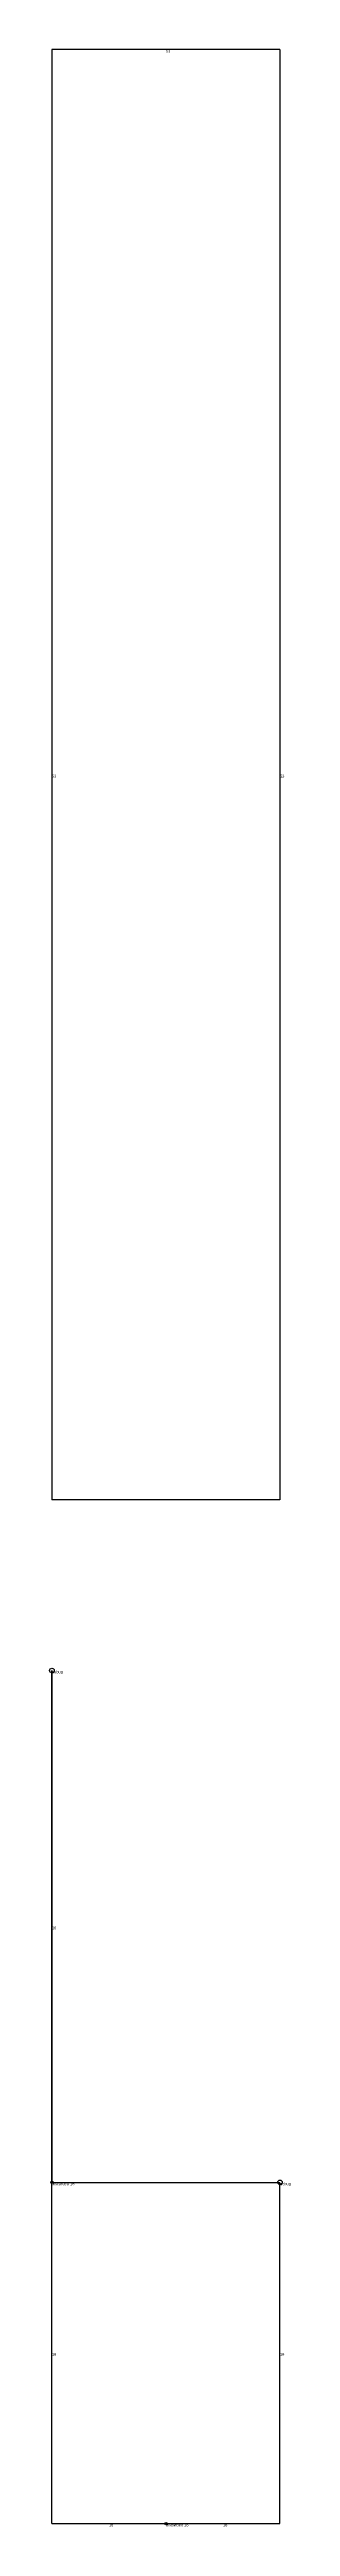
# Model space of a CAD drawing. Header units: metres. Extents: x 7978 to 27144, y 8157 to 45277.
# Drawn here: x 7978 to 8189, y 30857 to 33035 of the extents above; entities that cross this region are included whole.
import ezdxf

# ---------------------------------------------------------------- set-up
doc = ezdxf.new("R2010")
doc.units = ezdxf.units.M
doc.layers.add('WALL_DEBUG', color=7, linetype='Continuous')

msp = doc.modelspace()

# ---------------------------------------------------------------- linework, layer by layer
at = {"layer": 'debug', "color": 2}
for centre in [(7980, 31610), (8180, 31160)]:
    msp.add_circle(centre, 2, dxfattribs=at)
at = {"layer": 'debug', "color": 4}
for centre in [(7980, 31160), (8080, 30860), (8080, 30860)]:
    msp.add_circle(centre, 1, dxfattribs=at)
at = {"layer": 'WALL_DEBUG'}
for p, q in [((8180, 33035), (7980, 33035)), ((7980, 33035), (7980, 31760)), ((8180, 33035), (7980, 33035)), ((7980, 33035), (7980, 31760)), ((8180, 33035), (7980, 33035)), ((7980, 33035), (7980, 31760)), ((8180, 33035), (7980, 33035)), ((7980, 33035), (7980, 31760)), ((8180, 33035), (8180, 31760)), ((8180, 33035), (8180, 31760)), ((8180, 33035), (8180, 31760)), ((8180, 33035), (8180, 31760)), ((8180, 31760), (7980, 31760)), ((8180, 31760), (7980, 31760)), ((8180, 31760), (7980, 31760)), ((7980, 30860), (7980, 31610)), ((7980, 31610), (7980, 31160)), ((7980, 30860), (7980, 31610)), ((7980, 31610), (7980, 31160)), ((7980, 30860), (7980, 31610)), ((7980, 31610), (7980, 31160)), ((7980, 30860), (7980, 31610)), ((7980, 31610), (7980, 31160)), ((7980, 31160), (8180, 31160)), ((7980, 31160), (8180, 31160)), ((7980, 31160), (8180, 31160)), ((8180, 30860), (8180, 31160)), ((8180, 30860), (8180, 31160)), ((8180, 30860), (8180, 31160)), ((8180, 30860), (8180, 31160)), ((7980, 30860), (8180, 30860)), ((7980, 30860), (8180, 30860)), ((7980, 30860), (8180, 30860)), ((7980, 30860), (8180, 30860))]:
    msp.add_line(p, q, dxfattribs=at)

# ---------------------------------------------------------------- texts
at = {"layer": 'comp_debug_text', "char_height": 2.5, "attachment_point": 1}
for s, insert in [('53', (8080, 33035)), ('53', (7980, 32397.5)), ('53', (8180, 32397.5)), ('16', (7980, 31385)), ('16', (7980, 31010)), ('16', (8180, 31010)), ('16', (8030, 30860)), ('16', (8130, 30860))]:
    msp.add_mtext(s, dxfattribs=dict(at, insert=insert))
at = {"layer": 'debug', "char_height": 2.5, "attachment_point": 1}
for s, insert in [('debug', (7980, 31610)), ('discarded 16', (7980, 31160)), ('debug', (8180, 31160)), ('discarded 16', (8080, 30860)), ('discarded 16', (8080, 30860))]:
    msp.add_mtext(s, dxfattribs=dict(at, insert=insert))

doc.saveas('drawing.dxf')
